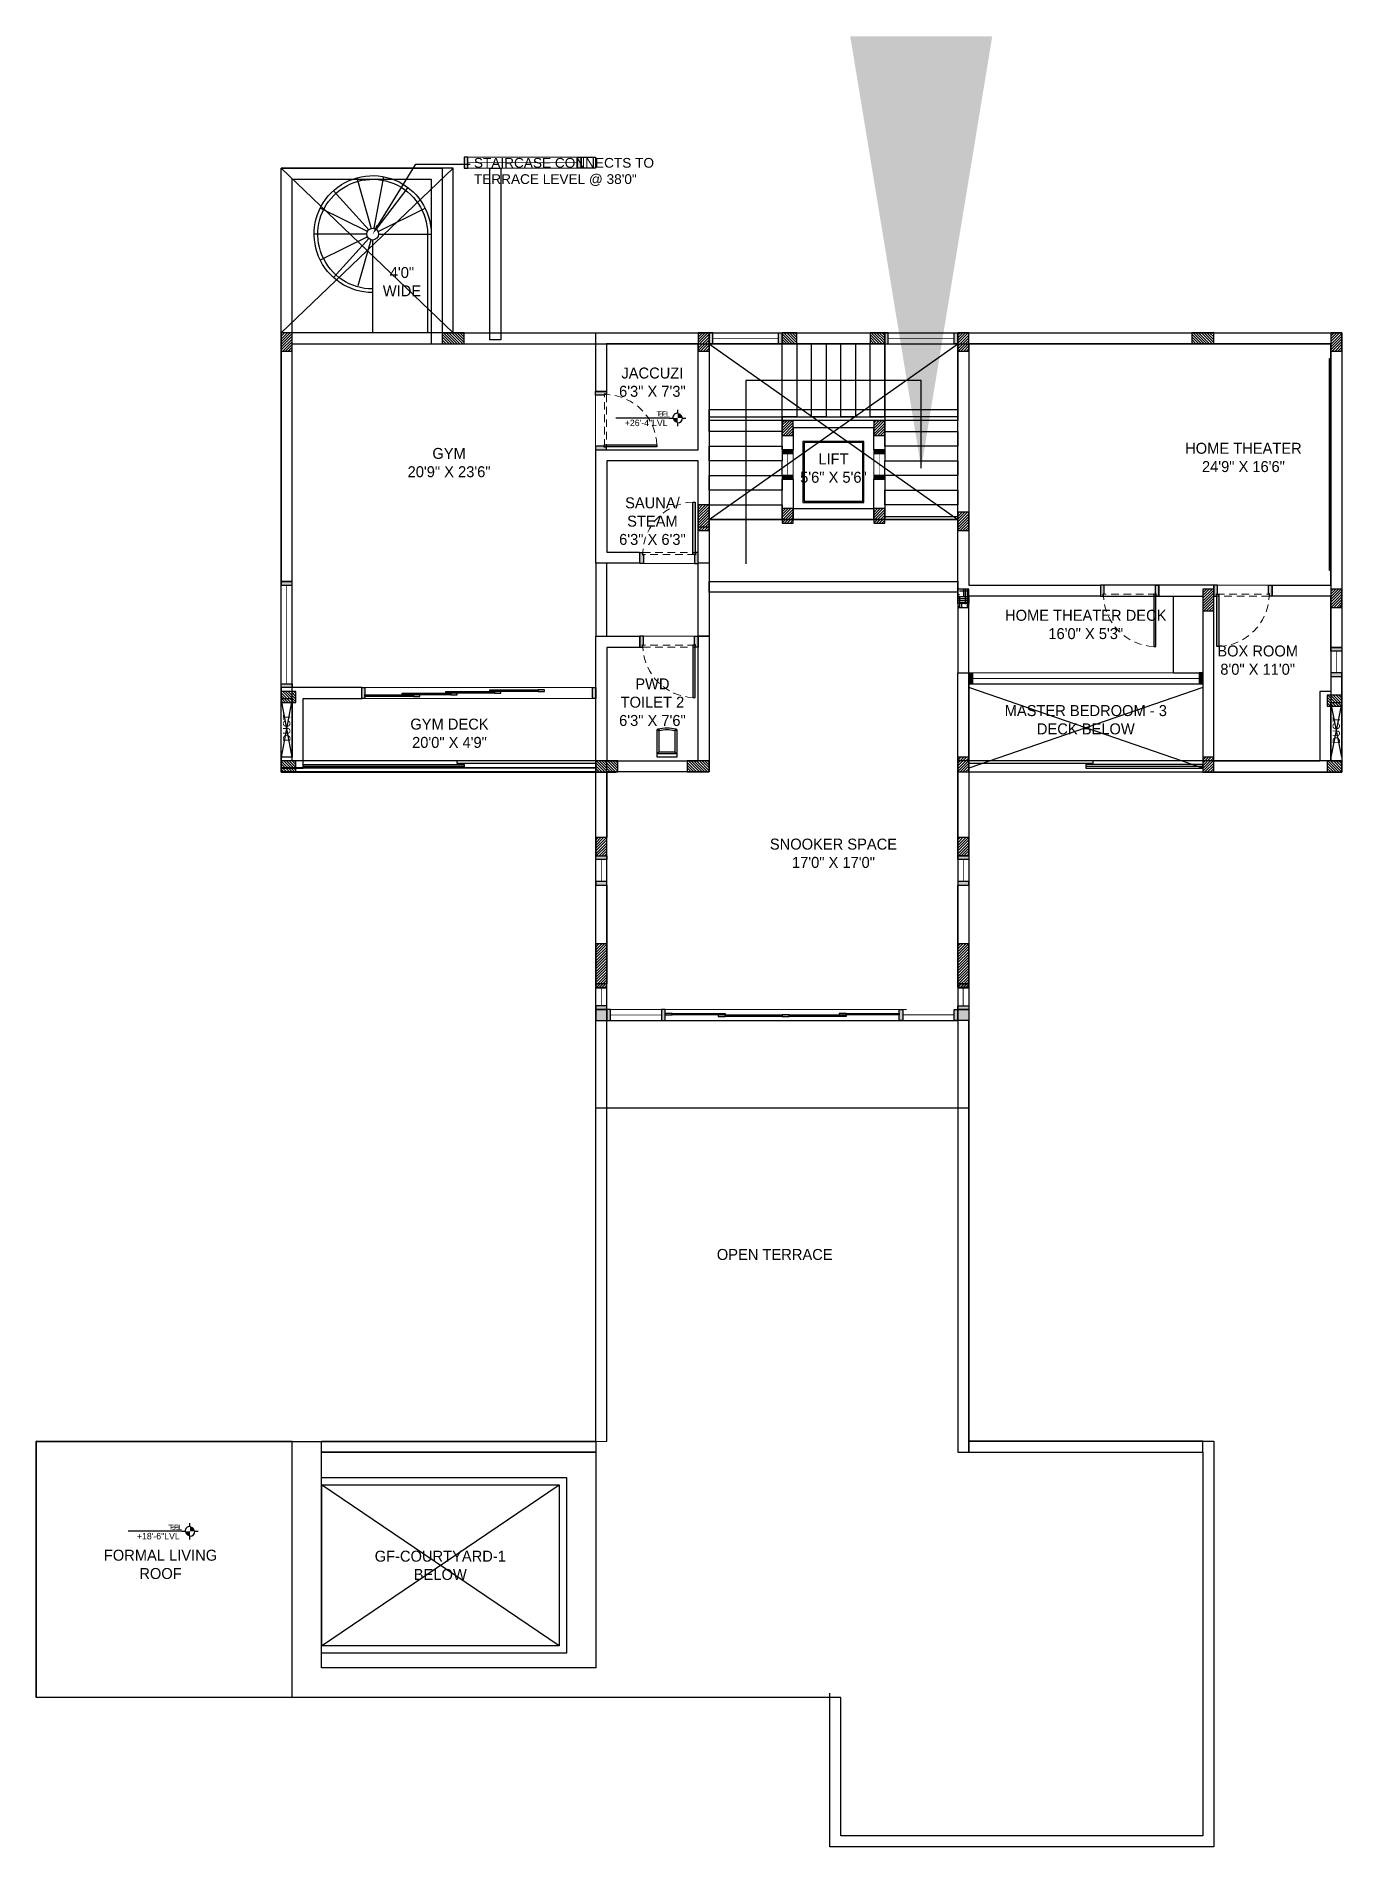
# Model space of a CAD drawing. Header units: metres. Extents: x 1738 to 2075, y -536 to -356.
# Drawn here: x 1966.38 to 1993.59, y -411.87 to -374.15 of the extents above; entities that cross this region are included whole.
import ezdxf
from ezdxf import colors
from ezdxf.entities.mleader import LeaderData, LeaderLine
from ezdxf.math import Vec2, Vec3

# ---------------------------------------------------------------- set-up
doc = ezdxf.new("R2010")
doc.units = ezdxf.units.M
doc.header["$MEASUREMENT"] = 0
doc.linetypes.add('HIDDEN', pattern=[0.375, 0.25, -0.125])
doc.layers.add('BLK_1_FLR_2_UNITFA_1', color=234, linetype='Continuous')
for name, color, linetype, lineweight in [('CN-GLASS', 132, 'Continuous', 13), ('CN-HATCH', 252, 'Continuous', 5), ('CN-OVHD', 8, 'HIDDEN', 9), ('ED-LIGHTEST', 8, 'Continuous', 5), ('ED-LT', 114, 'Continuous', 9), ('ED-MED', 32, 'Continuous', 15), ('ED-MED-LT', 5, 'Continuous', 13)]:
    doc.layers.add(name, color=color, linetype=linetype, lineweight=lineweight)
doc.styles.add('4PT10', font='GOTHIC.TTF', dxfattribs={"height": 5})
doc.styles.add('ARIEL', font='arial.ttf')
doc.styles.add('Century Gothic', font='GOTHIC.TTF')
doc.dimstyles.new('warp', dxfattribs={"dimtxt": 6, "dimasz": 4, "dimexe": 0, "dimexo": 0, "dimgap": 2, "dimtad": 0, "dimtoh": 1, "dimdsep": 46, "dimlunit": 4, "dimtxsty": 'Century Gothic', "dimblk": 'ARCHTICK', "dimcen": 1, "dimclre": 250, "dimclrt": 256, "dimadec": 3, "dimazin": 0, "dimtfac": 1, "dimtmove": 1, "dimatfit": 2, "dimfxl": 0, "dimtolj": 1, "dimarcsym": 0})
pattern_1 = [(135, (-822.550897, 256.16036), (-0.0285123132, -0.0285123132), [])]
pattern_2 = [(135, (-844.191595, 256.16036), (-0.0285123132, -0.0285123132), [])]
pattern_3 = [(45, (-5209.477504, 238.059617), (-0.02851231318, 0.02851231318), [])]

msp = doc.modelspace()

# ---------------------------------------------------------------- texts
at = {"lineweight": 30, "char_height": 0.2286, "attachment_point": 5, "style": 'Century Gothic'}
for s, insert, width in [('4\'0" \\PWIDE', (1974.005, -379.26), 2.1336), ('\\A1;JACCUZI\\P6\'3" X 7\'3"', (1979.223, -381.356), 1.90646), ('\\A1;GYM\\P20\'9" X 23\'6"', (1974.987, -383.031), 6.24779), ('\\A1;LIFT\\P5\'6" X 5\'6"', (1982.996, -383.146), 2.1336), ('\\A1;LIFT\\P5\'6" X 5\'6"', (1982.996, -383.147), 1.6764), ('\\A1;HOME THEATER\\P24\'9" X 16\'6"', (1991.538, -382.924), 4.25068), ('\\A1;SAUNA/\\PSTEAM\\P6\'3" X 6\'3"', (1979.224, -384.251), 1.90552), ('\\A1;HOME THEATER DECK\\P16\'0" X 5\'3"', (1988.253, -386.404), 3.69217), ('\\A1;BOX ROOM\\P8\'0" X 11\'0"', (1991.835, -387.147), 1.82864), ('\\A1;PWD\\PTOILET 2\\P6\'3" X 7\'6"', (1979.224, -388.023), 1.90528), ('\\A1;MASTER BEDROOM - 3\\PDECK BELOW', (1988.254, -388.389), 12.64921), ('\\A1;GYM DECK\\P20\'0" X 4\'9"', (1974.995, -388.671), 6.096), ('\\A1;SNOOKER SPACE\\P17\'0" X 17\'0"', (1982.996, -391.171), 5.1816), ('\\A1;OPEN TERRACE', (1981.772, -399.53), 5.09946), ('\\A1;FORMAL LIVING\\PROOF ', (1968.974, -405.987), 10.8712), ('\\A1;GF-COURTYARD-1\\PBELOW', (1974.804, -406.007), 4.95301)]:
    msp.add_mtext(s, dxfattribs=dict(at, insert=insert, width=width))
at = {"lineweight": 30, "char_height": 0.1524, "attachment_point": 5, "rotation": 90, "style": 'Century Gothic'}
for insert, width in [((1971.604, -388.557), 1.21925), ((1993.473, -388.608), 1.1176)]:
    msp.add_mtext('\\A1;DUCT', dxfattribs=dict(at, insert=insert, width=width))

# ---------------------------------------------------------------- blocks, each defined once
blk = doc.blocks.new("4' W Door")
at = {"layer": 'CN-HATCH'}
h = blk.add_hatch(color=250, dxfattribs=at)
h.dxf.hatch_style = 1
h.paths.add_polyline_path([(377055.6, -3921), (377055.6, -3964), (377053.8, -3964), (377053.8, -3921)])
at = {"layer": 'ED-LIGHTEST', "ltscale": 25}
h = blk.add_hatch(color=256, dxfattribs=at)
h.dxf.hatch_style = 1
h.paths.add_polyline_path([(377053.6, -3920.7), (377054.3, -3920.7), (377054.3, -3913.7), (377051.3, -3913.7), (377051.3, -3922.7), (377053.6, -3922.7)])
h.paths.add_polyline_path([(377097.1, -3920.7), (377096.3, -3920.7), (377096.3, -3913.7), (377099.3, -3913.7), (377099.3, -3922.7), (377097.1, -3922.7)])
for points in [[(377053.6, -3920.7), (377054.3, -3920.7), (377054.3, -3913.7), (377051.3, -3913.7), (377051.3, -3922.7), (377053.6, -3922.7)], [(377097.1, -3920.7), (377096.3, -3920.7), (377096.3, -3913.7), (377099.3, -3913.7), (377099.3, -3922.7), (377097.1, -3922.7)], [(377055.6, -3921), (377055.6, -3964), (377053.8, -3964), (377053.8, -3921)]]:
    blk.add_lwpolyline(points, close=True)
at = {"layer": 'CN-HATCH'}
blk.add_line((377054.3, -3913.7), (377096.3, -3913.7), dxfattribs=at)
at = {"layer": 'CN-OVHD', "ltscale": 25}
blk.add_lwpolyline([(377053.8, -3921), (377096.8, -3921), (377096.8, -3922.7), (377053.8, -3922.7)], close=True, dxfattribs=at)
blk.add_arc((377053.8, -3921), 43, 272.3613, 357.6695, dxfattribs=at)
blk = doc.blocks.new('A$C2385d8bc')
at = {"layer": 'ED-LIGHTEST', "ltscale": 25}
h = blk.add_hatch(color=256, dxfattribs=at)
h.dxf.hatch_style = 1
h.paths.add_polyline_path([(9, 0), (0, 0), (0, 3), (9, 3)])
h.paths.add_polyline_path([(9, 24), (0, 24), (0, 21), (9, 21)])
at = {"color": 0}
for points in [[(9, 24), (0, 24), (0, 21), (9, 21)], [(9, 0), (0, 0), (0, 3), (9, 3)]]:
    blk.add_lwpolyline(points, close=True, dxfattribs=at)
at = {"layer": 'CN-GLASS', "ltscale": 25, "const_width": 0.5}
blk.add_lwpolyline([(4.5, 3), (4.5, 21)], dxfattribs=at)
at = {"layer": 'CN-HATCH'}
for p, q in [((9, 24), (0, 24)), ((0, 21), (0, 3)), ((9, 3), (9, 21))]:
    blk.add_line(p, q, dxfattribs=at)
blk = doc.blocks.new('A$C76219193')
at = {"layer": 'ED-LIGHTEST', "ltscale": 25}
h = blk.add_hatch(color=256, dxfattribs=at)
h.dxf.hatch_style = 1
h.paths.add_polyline_path([(0, 0), (0, 9), (3, 9), (3, 0)])
h.paths.add_polyline_path([(204, 0), (204, 9), (201, 9), (201, 0)])
h.paths.add_polyline_path([(60, 0), (60, 9), (57, 9), (57, 0)])
h.paths.add_polyline_path([(144, 0), (144, 9), (147, 9), (147, 0)])
at = {"color": 0}
for points in [[(0, 0), (0, 9), (3, 9), (3, 0)], [(60, 0), (60, 9), (57, 9), (57, 0)], [(144, 0), (144, 9), (147, 9), (147, 0)], [(204, 0), (204, 9), (201, 9), (201, 0)]]:
    blk.add_lwpolyline(points, close=True, dxfattribs=at)
at = {"layer": 'CN-GLASS', "const_width": 0.5}
for points in [[(3, 4.5), (57, 4.5)], [(201, 4.5), (147, 4.5)]]:
    blk.add_lwpolyline(points, dxfattribs=at)
at = {"layer": 'CN-HATCH'}
for points in [[(3, 0), (3, 9), (57, 9), (57, 0)], [(201, 0), (201, 9), (147, 9), (147, 0)]]:
    blk.add_lwpolyline(points, close=True, dxfattribs=at)
blk = doc.blocks.new('Euro WC')
at = {"color": 0, "ltscale": 10}
for points in [[(372438, 93812.4), (372438, 93834.6), (372422, 93834.6), (372422, 93812.4, 0.350001), (372422.8, 93811.4, 0.112518), (372437.2, 93811.4, 0.350001)], [(372423.5, 93830.5), (372423.5, 93813, 0.355459), (372423.7, 93812.7, 0.102698), (372436.3, 93812.7, 0.355459), (372436.5, 93813), (372436.5, 93830.5, 0.414214), (372436.4, 93830.6), (372423.6, 93830.6, 0.414214)]]:
    blk.add_lwpolyline(points, format="xyb", close=True, dxfattribs=at)
for points in [[(372422, 93831.6), (372438, 93831.6)], [(372423.5, 93830.5), (372422, 93831.6)], [(372423.6, 93830.6), (372422, 93831.6)], [(372436.4, 93830.6), (372438, 93831.6)], [(372436.5, 93830.5), (372438, 93831.6)], [(372422, 93812.4), (372423.5, 93813)], [(372422.8, 93811.4), (372423.7, 93812.7)], [(372437.2, 93811.4), (372436.3, 93812.7)], [(372438, 93812.4), (372436.5, 93813)]]:
    blk.add_lwpolyline(points, dxfattribs=at)
blk = doc.blocks.new('_ArchTick')
at = {"color": 0, "const_width": 0.15}
blk.add_lwpolyline([(-0.5, -0.5), (0.5, 0.5)], dxfattribs=at)
blk = doc.blocks.new('fwwer')
at = {"color": 0}
for p, q in [((98405.2, -55977), (98405.2, -55979.1)), ((98402.1, -55982.3), (98399.9, -55982.3)), ((98405.2, -55985.5), (98405.2, -55987.6)), ((98410.5, -55982.3), (98408.4, -55982.3))]:
    blk.add_line(p, q, dxfattribs=at)
at = {"color": 0, "const_width": 3.18}
for points in [[(98405.2, -55983.9, -0.414214), (98403.6, -55982.3, -0.931675)], [(98406.8, -55982.3, 0.414214), (98405.2, -55980.7, 0.931675)]]:
    blk.add_lwpolyline(points, format="xyb", dxfattribs=at)
at = {"color": 0}
for start, end in [(90, 180), (270, 0)]:
    blk.add_arc((98405.2, -55982.3), 3.18, start, end, dxfattribs=at)
blk = doc.blocks.new('LVL BLOCK')
at = {"color": 0, "linetype": 'ByBlock', "lineweight": -2}
blk.add_lwpolyline([(316023.3, 127806.6), (316089.3, 127806.6)], dxfattribs=at)
at = {"color": 0, "linetype": 'ByBlock', "lineweight": -2, "xscale": 1.884751707582648, "yscale": 1.884751707582648, "zscale": 1.884751707582648}
blk.add_blockref('fwwer', (130543.9, 233319.3), dxfattribs=at)
at = {"color": 0, "linetype": 'ByBlock', "lineweight": -2, "style": '4PT10'}
blk.add_text('FFL', height=6, dxfattribs=at).set_placement((316025.3, 127798.6))
at = {"color": 0, "linetype": 'ByBlock', "lineweight": -2, "style": 'Century Gothic'}
for tag, p, height in [('+01\'-00"LVL', (316025.3, 127808.6), 8), ('FFL', (316025.3, 127798.6), 6)]:
    blk.add_attdef(tag, p, '', height=height, dxfattribs=at)
blk = doc.blocks.new('A$Cbd2a7183')
at = {"layer": 'ED-LIGHTEST', "ltscale": 25}
h = blk.add_hatch(color=256, dxfattribs=at)
h.dxf.hatch_style = 1
h.paths.add_polyline_path([(0, 0), (9, 0), (9, 3), (0, 3)])
h.paths.add_polyline_path([(0, 87), (9, 87), (9, 84), (0, 84)])
at = {"color": 0}
for points in [[(0, 87), (9, 87), (9, 84), (0, 84)], [(0, 0), (9, 0), (9, 3), (0, 3)]]:
    blk.add_lwpolyline(points, close=True, dxfattribs=at)
at = {"layer": 'CN-GLASS', "const_width": 0.5}
blk.add_lwpolyline([(4.5, 3), (4.5, 84)], dxfattribs=at)
at = {"layer": 'CN-HATCH'}
blk.add_lwpolyline([(0, 87), (9, 87), (9, 0), (0, 0)], close=True, dxfattribs=at)
blk = doc.blocks.new('*U43')
at = {"layer": 'ED-LIGHTEST', "ltscale": 25}
h = blk.add_hatch(color=256, dxfattribs=at)
h.dxf.hatch_style = 1
h.paths.add_polyline_path([(96, 0), (96, 9), (93, 9), (93, 0)])
h.paths.add_polyline_path([(0, 0), (0, 9), (3, 9), (3, 0)])
at = {"color": 0}
for points in [[(0, 0), (0, 9), (3, 9), (3, 0)], [(96, 0), (96, 9), (93, 9), (93, 0)]]:
    blk.add_lwpolyline(points, close=True, dxfattribs=at)
at = {"layer": 'CN-GLASS', "ltscale": 25, "const_width": 0.5}
blk.add_lwpolyline([(3, 4.5), (93, 4.5)], dxfattribs=at)
at = {"layer": 'CN-HATCH'}
for p, q in [((93, 9), (3, 9)), ((3, 0), (93, 0)), ((96, 0), (96, 9))]:
    blk.add_line(p, q, dxfattribs=at)

# ---------------------------------------------------------------- hatches: boundary and pattern name
at = {"lineweight": 30}
h = msp.add_hatch(dxfattribs=at)
h.set_pattern_fill('ANSI31', color=256, scale=0.0127, angle=360, style=0)
h.set_pattern_definition([(45, (2699.51461, 2431.36343), (-0.0285123132, 0.0285123132), [])])
h.paths.add_polyline_path([(1971.718, -380.327), (1971.49, -380.327), (1971.49, -380.708), (1971.718, -380.708)])
h = msp.add_hatch(dxfattribs=at)
h.set_pattern_fill('ANSI31', color=256, scale=0.0127, angle=270, style=0)
h.set_pattern_definition([(315, (4879.895416, -1090.702), (0.0285123132, 0.0285123132), [])])
h.paths.add_polyline_path([(1975.3, -380.556), (1975.3, -380.327), (1974.842, -380.327), (1974.842, -380.556)])
h = msp.add_hatch(dxfattribs=at)
h.set_pattern_fill('ANSI31', color=256, scale=0.0127, angle=360, style=0)
h.set_pattern_definition([(45, (2690.82768, 2431.36555), (-0.0285123132, 0.0285123132), [])])
h.paths.add_polyline_path([(1980.405, -380.325), (1980.177, -380.325), (1980.177, -380.706), (1980.405, -380.706)])
h = msp.add_hatch(dxfattribs=at)
h.set_pattern_fill('ANSI31', color=256, scale=0.0127, angle=270, style=0)
h.set_pattern_definition([(315, (4872.961215, -1090.699854), (0.0285123132, 0.0285123132), [])])
h.paths.add_polyline_path([(1982.234, -380.554), (1982.234, -380.325), (1981.929, -380.325), (1981.929, -380.554)])
h = msp.add_hatch(dxfattribs=at)
h.set_pattern_fill('ANSI31', color=256, scale=0.0127, angle=270, style=0)
h.set_pattern_definition([(315, (4871.132415, -1090.591324), (0.0285123132, 0.0285123132), [])])
h.paths.add_polyline_path([(1984.063, -380.554), (1984.063, -380.325), (1983.758, -380.325), (1983.758, -380.554)])
h = msp.add_hatch(dxfattribs=at)
h.set_pattern_fill('ANSI31', color=256, scale=0.0127, angle=360, style=0)
h.set_pattern_definition([(45, (2685.417758, 2431.36555), (-0.0285123132, 0.0285123132), [])])
h.paths.add_polyline_path([(1985.815, -380.325), (1985.586, -380.325), (1985.586, -380.706), (1985.815, -380.706)])
h = msp.add_hatch(dxfattribs=at)
h.set_pattern_fill('ANSI31', color=256, scale=0.0127, angle=90, style=0)
h.set_pattern_definition([(135, (-841.524595, 247.403346), (-0.0285123132, -0.0285123132), [])])
h.paths.add_polyline_path([(1990.463, -380.325), (1990.463, -380.554), (1990.921, -380.554), (1990.921, -380.325)])
h = msp.add_hatch(dxfattribs=at)
h.set_pattern_fill('ANSI31', color=256, scale=0.0127, angle=360, style=0)
h.set_pattern_definition([(45, (2677.64521, 2431.36555), (-0.0285123132, 0.0285123132), [])])
h.paths.add_polyline_path([(1993.588, -380.325), (1993.359, -380.325), (1993.359, -380.706), (1993.588, -380.706)])
h = msp.add_hatch(dxfattribs=at)
h.set_pattern_fill('ANSI31', color=256, scale=0.0127, angle=360, style=0)
h.set_pattern_definition([(45, (2689.07521, 2433.035966), (-0.0285123132, 0.0285123132), [])])
h.paths.add_polyline_path([(1982.158, -382.16), (1981.929, -382.16), (1981.929, -382.465), (1982.158, -382.465)])
h = msp.add_hatch(dxfattribs=at)
h.set_pattern_fill('ANSI31', color=256, scale=0.0127, angle=360, style=0)
h.set_pattern_definition([(45, (2687.17021, 2433.035966), (-0.0285123132, 0.0285123132), [])])
h.paths.add_polyline_path([(1984.063, -382.16), (1983.834, -382.16), (1983.834, -382.465), (1984.063, -382.465)])
h = msp.add_hatch(dxfattribs=at)
h.set_pattern_fill('ANSI31', color=256, scale=0.0127, angle=360, style=0)
h.set_pattern_definition([(45, (2690.82768, 2434.788566), (-0.0285123132, 0.0285123132), [])])
h.paths.add_polyline_path([(1980.405, -383.912), (1980.177, -383.912), (1980.177, -384.446), (1980.405, -384.446)])
h = msp.add_hatch(dxfattribs=at)
h.set_pattern_fill('ANSI31', color=256, scale=0.0127, angle=360, style=0)
h.set_pattern_definition([(45, (2689.07521, 2434.712366), (-0.0285123132, 0.0285123132), [])])
h.paths.add_polyline_path([(1982.158, -383.989), (1981.929, -383.989), (1981.929, -384.293), (1982.158, -384.293)])
h = msp.add_hatch(dxfattribs=at)
h.set_pattern_fill('ANSI31', color=256, scale=0.0127, angle=360, style=0)
h.set_pattern_definition([(45, (2687.17021, 2434.712366), (-0.0285123132, 0.0285123132), [])])
h.paths.add_polyline_path([(1984.063, -383.989), (1983.834, -383.989), (1983.834, -384.293), (1984.063, -384.293)])
h = msp.add_hatch(dxfattribs=at)
h.set_pattern_fill('ANSI31', color=256, scale=0.0127, angle=360, style=0)
h.set_pattern_definition([(45, (2685.417633, 2434.940966), (-0.0285123132, 0.0285123132), [])])
h.paths.add_polyline_path([(1985.815, -384.065), (1985.587, -384.065), (1985.587, -384.446), (1985.815, -384.446)])
h = msp.add_hatch(dxfattribs=at)
h.set_pattern_fill('HOUND', color=256, scale=0.0254, angle=270, style=0)
h.set_pattern_definition([(270, (-4524.52616, 755.790024), (0.0403225, -0.16129), [0.64516, -0.32258]), (0, (-4524.52616, 755.790024), (-0.16129, 0.0403225), [0.64516, -0.32258])])
h.paths.add_polyline_path([(1985.815, -385.665), (1985.587, -385.665), (1985.587, -386.046), (1985.815, -386.046)])
h = msp.add_hatch(dxfattribs=at)
h.set_pattern_fill('ANSI31', color=256, scale=0.0127, angle=360, style=0)
h.set_pattern_definition([(45, (2680.31221, 2436.541166), (-0.0285123132, 0.0285123132), [])])
h.paths.add_polyline_path([(1990.921, -385.665), (1990.692, -385.665), (1990.692, -386.122), (1990.921, -386.122)])
h = msp.add_hatch(dxfattribs=at)
h.set_pattern_fill('ANSI31', color=256, scale=0.0127, angle=360, style=0)
h.set_pattern_definition([(45, (2677.64521, 2436.541166), (-0.0285123132, 0.0285123132), [])])
h.paths.add_polyline_path([(1993.588, -385.665), (1993.359, -385.665), (1993.359, -386.046), (1993.588, -386.046)])
h = msp.add_hatch(dxfattribs=at)
h.set_pattern_fill('ANSI31', color=256, scale=0.0127, angle=90, style=0)
h.set_pattern_definition(pattern_1)
h.paths.add_polyline_path([(1971.795, -388.027), (1971.795, -387.799), (1971.49, -387.799), (1971.49, -388.027)])
h = msp.add_hatch(dxfattribs=at)
h.set_pattern_fill('ANSI31', color=256, scale=0.0127, angle=90, style=0)
h.set_pattern_definition(pattern_2)
h.paths.add_polyline_path([(1993.588, -388.103), (1993.588, -387.875), (1993.283, -387.875), (1993.283, -388.103)])
h = msp.add_hatch(dxfattribs=at)
h.set_pattern_fill('ANSI31', color=256, scale=0.0127, angle=90, style=0)
h.set_pattern_definition(pattern_1)
h.paths.add_polyline_path([(1971.49, -389.246), (1971.49, -389.475), (1971.795, -389.475), (1971.795, -389.246)])
h = msp.add_hatch(dxfattribs=at)
h.set_pattern_fill('ANSI31', color=256, scale=0.0127, angle=270, style=0)
h.set_pattern_definition([(315, (4876.695026, -1081.94284), (0.0285123132, 0.0285123132), [])])
h.paths.add_polyline_path([(1978.5, -389.475), (1978.5, -389.246), (1978.043, -389.246), (1978.043, -389.475)])
h = msp.add_hatch(dxfattribs=at)
h.set_pattern_fill('ANSI31', color=256, scale=0.0127, angle=270, style=0)
h.set_pattern_definition([(315, (4874.790015, -1081.94284), (0.0285123132, 0.0285123132), [])])
h.paths.add_polyline_path([(1980.405, -389.475), (1980.405, -389.246), (1979.948, -389.246), (1979.948, -389.475)])
h = msp.add_hatch(dxfattribs=at)
h.set_pattern_fill('ANSI31', color=256, scale=0.0127, angle=360, style=0)
h.set_pattern_definition([(45, (2685.41762, 2439.893966), (-0.0285123132, 0.0285123132), [])])
h.paths.add_polyline_path([(1985.815, -389.17), (1985.587, -389.17), (1985.587, -389.475), (1985.815, -389.475)])
h = msp.add_hatch(dxfattribs=at)
h.set_pattern_fill('ANSI31', color=256, scale=0.0127, angle=360, style=0)
h.set_pattern_definition([(45, (2680.31221, 2439.893966), (-0.0285123132, 0.0285123132), [])])
h.paths.add_polyline_path([(1990.921, -389.17), (1990.692, -389.17), (1990.692, -389.475), (1990.921, -389.475)])
h = msp.add_hatch(dxfattribs=at)
h.set_pattern_fill('ANSI31', color=256, scale=0.0127, angle=90, style=0)
h.set_pattern_definition(pattern_2)
h.paths.add_polyline_path([(1993.283, -389.246), (1993.283, -389.475), (1993.588, -389.475), (1993.588, -389.246)])
h = msp.add_hatch(dxfattribs=at)
h.set_pattern_fill('ANSI31', color=256, scale=0.0127, angle=360, style=0)
h.set_pattern_definition([(45, (2763.60784, 2442.59699), (-0.0285123132, 0.0285123132), [])])
h.paths.add_polyline_path([(1978.272, -390.843), (1978.043, -390.843), (1978.043, -391.224), (1978.272, -391.224)])
h = msp.add_hatch(dxfattribs=at)
h.set_pattern_fill('ANSI31', color=256, scale=0.0127, angle=360, style=0)
h.set_pattern_definition([(45, (2771.151636, 2442.59699), (-0.0285123132, 0.0285123132), [])])
h.paths.add_polyline_path([(1985.815, -390.843), (1985.587, -390.843), (1985.587, -391.224), (1985.815, -391.224)])
h = msp.add_hatch(dxfattribs=at)
h.set_pattern_fill('ANSI31', color=256, scale=0.0127, angle=360, style=0)
h.set_pattern_definition(pattern_3)
h.paths.add_polyline_path([(1978.271, -393.056), (1978.043, -393.056), (1978.043, -393.971), (1978.271, -393.971)])
h = msp.add_hatch(dxfattribs=at)
h.set_pattern_fill('ANSI31', color=256, scale=0.0127, angle=360, style=0)
h.set_pattern_definition(pattern_3)
h.paths.add_polyline_path([(1985.815, -393.056), (1985.587, -393.056), (1985.587, -393.971), (1985.815, -393.971)])
at = {"layer": 'CN-HATCH', "ltscale": 25}
h = msp.add_hatch(color=256, dxfattribs=at)
h.dxf.hatch_style = 1
h.paths.add_polyline_path([(1973.166, -387.947), (1973.166, -387.719), (1973.233, -387.719), (1973.233, -387.947)])
h.paths.add_polyline_path([(1977.976, -387.947), (1977.976, -387.719), (1978.043, -387.719), (1978.043, -387.947)])
at = {"layer": 'ED-LIGHTEST', "linetype": 'ByBlock', "lineweight": -2, "ltscale": 25}
h = msp.add_hatch(color=256, dxfattribs=at)
h.dxf.hatch_style = 1
h.paths.add_polyline_path([(1982.158, -382.766), (1981.929, -382.766), (1981.929, -382.842), (1982.158, -382.842)])
h = msp.add_hatch(color=256, dxfattribs=at)
h.dxf.hatch_style = 1
h.paths.add_polyline_path([(1984.063, -382.766), (1983.834, -382.766), (1983.834, -382.842), (1984.063, -382.842)])
h = msp.add_hatch(color=256, dxfattribs=at)
h.dxf.hatch_style = 1
h.paths.add_polyline_path([(1982.158, -383.299), (1981.929, -383.299), (1981.929, -383.375), (1982.158, -383.375)])
h = msp.add_hatch(color=256, dxfattribs=at)
h.dxf.hatch_style = 1
h.paths.add_polyline_path([(1984.063, -383.299), (1983.834, -383.299), (1983.834, -383.375), (1984.063, -383.375)])
at = {"layer": 'ED-LIGHTEST', "ltscale": 25}
h = msp.add_hatch(color=256, dxfattribs=at)
h.dxf.hatch_style = 1
h.paths.add_polyline_path([(1985.815, -387.642), (1985.815, -387.413), (1985.891, -387.413), (1985.891, -387.642)])
h = msp.add_hatch(color=256, dxfattribs=at)
h.dxf.hatch_style = 1
h.paths.add_polyline_path([(1990.692, -387.642), (1990.692, -387.413), (1990.616, -387.413), (1990.616, -387.642)])
h = msp.add_hatch(color=256, dxfattribs=at)
h.dxf.hatch_style = 1
h.paths.add_polyline_path([(1975.833, -387.766), (1975.968, -387.766), (1975.968, -387.799), (1975.833, -387.799)])
h.paths.add_polyline_path([(1976.978, -387.766), (1976.843, -387.766), (1976.843, -387.799), (1976.978, -387.799)])
h = msp.add_hatch(color=256, dxfattribs=at)
h.dxf.hatch_style = 1
h.paths.add_polyline_path([(1973.233, -387.866), (1973.368, -387.866), (1973.368, -387.9), (1973.233, -387.9)])
h.paths.add_polyline_path([(1974.378, -387.866), (1974.244, -387.866), (1974.244, -387.9), (1974.378, -387.9)])
h = msp.add_hatch(color=256, dxfattribs=at)
h.dxf.hatch_style = 1
h.paths.add_polyline_path([(1974.01, -387.833), (1974.145, -387.833), (1974.145, -387.866), (1974.01, -387.866)])
h.paths.add_polyline_path([(1975.155, -387.833), (1975.021, -387.833), (1975.021, -387.866), (1975.155, -387.866)])
h = msp.add_hatch(color=256, dxfattribs=at)
h.dxf.hatch_style = 1
h.paths.add_polyline_path([(1974.922, -387.799), (1975.056, -387.799), (1975.056, -387.833), (1974.922, -387.833)])
h.paths.add_polyline_path([(1976.066, -387.799), (1975.932, -387.799), (1975.932, -387.833), (1976.066, -387.833)])
h = msp.add_hatch(color=256, dxfattribs=at)
h.dxf.hatch_style = 1
h.paths.add_polyline_path([(1978.271, -394.424), (1978.043, -394.424), (1978.043, -394.653), (1978.271, -394.653)])
h.paths.add_polyline_path([(1985.587, -394.424), (1985.815, -394.424), (1985.815, -394.653), (1985.587, -394.653)])
h.paths.add_polyline_path([(1978.043, -394.424), (1978.271, -394.424), (1978.271, -394.348), (1978.043, -394.348)])
h.paths.add_polyline_path([(1978.271, -394.424), (1978.271, -394.653), (1978.348, -394.653), (1978.348, -394.424)])
h.paths.add_polyline_path([(1979.414, -394.424), (1979.414, -394.653), (1979.491, -394.653), (1979.491, -394.424)])
h.paths.add_polyline_path([(1984.444, -394.424), (1984.444, -394.653), (1984.367, -394.653), (1984.367, -394.424)])
h.paths.add_polyline_path([(1985.587, -394.424), (1985.587, -394.653), (1985.51, -394.653), (1985.51, -394.424)])
h.paths.add_polyline_path([(1985.815, -394.424), (1985.587, -394.424), (1985.587, -394.348), (1985.815, -394.348)])
h.paths.add_polyline_path([(1985.587, -393.891), (1985.815, -393.891), (1985.815, -393.967), (1985.587, -393.967)])
h.paths.add_polyline_path([(1978.271, -393.891), (1978.043, -393.891), (1978.043, -393.967), (1978.271, -393.967)])
h.paths.add_polyline_path([(1979.491, -394.538), (1979.638, -394.538), (1979.638, -394.505), (1979.491, -394.505)])
h.paths.add_polyline_path([(1981.929, -394.572), (1981.782, -394.572), (1981.782, -394.538), (1981.929, -394.538)])
h.paths.add_polyline_path([(1981.929, -394.572), (1982.076, -394.572), (1982.076, -394.538), (1981.929, -394.538)])
h.paths.add_polyline_path([(1983.263, -394.572), (1983.115, -394.572), (1983.115, -394.538), (1983.263, -394.538)])
h.paths.add_polyline_path([(1983.115, -394.538), (1983.263, -394.538), (1983.263, -394.505), (1983.115, -394.505)])
h.paths.add_polyline_path([(1984.367, -394.538), (1984.22, -394.538), (1984.22, -394.505), (1984.367, -394.505)])
h.paths.add_polyline_path([(1980.596, -394.572), (1980.743, -394.572), (1980.743, -394.538), (1980.596, -394.538)])
h.paths.add_polyline_path([(1980.743, -394.538), (1980.596, -394.538), (1980.596, -394.505), (1980.743, -394.505)])

# ---------------------------------------------------------------- linework, layer by layer
at = {"lineweight": 30}
for p, q in [((1985.587, -385.966), (1985.587, -380.327)), ((1985.587, -380.327), (1993.588, -380.327)), ((1993.359, -380.556), (1985.815, -380.556)), ((1985.815, -380.556), (1985.815, -385.585)), ((1993.359, -385.585), (1993.359, -380.556)), ((1993.588, -380.327), (1993.588, -386.88)), ((1985.815, -385.585), (1988.558, -385.585)), ((1988.558, -385.814), (1985.815, -385.813)), ((1985.815, -385.813), (1985.815, -385.966)), ((1988.558, -385.585), (1988.558, -385.814)), ((1992.14, -385.814), (1992.14, -385.585)), ((1992.14, -385.585), (1993.359, -385.585)), ((1993.359, -385.814), (1992.14, -385.814)), ((1993.359, -386.88), (1993.359, -385.814)), ((1985.815, -385.966), (1985.587, -385.966)), ((1993.588, -386.88), (1993.359, -386.88)), ((1971.718, -389.166), (1971.49, -387.947)), ((1971.718, -387.947), (1971.49, -389.166)), ((1993.588, -388.023), (1993.359, -389.166)), ((1993.588, -389.166), (1993.359, -388.023)), ((1993.588, -389.166), (1993.588, -388.023)), ((1971.49, -389.477), (1978.46, -389.477)), ((1971.947, -389.393), (1978.043, -389.392))]:
    msp.add_line(p, q, dxfattribs=at)
at = {"color": 0}
for p, q in [((1990.692, -387.413), (1990.616, -387.413)), ((1990.616, -387.413), (1990.616, -387.642)), ((1990.692, -387.642), (1990.692, -387.413)), ((1990.616, -387.642), (1990.692, -387.642))]:
    msp.add_line(p, q, dxfattribs=at)
at = {"lineweight": 30}
for points in [[(1978.041, -376.893), (1977.738, -376.893), (1977.738, -376.665), (1978.041, -376.665)], [(1983.15, -408.756), (1966.384, -408.757), (1966.384, -403.422), (1978.273, -403.421), (1978.273, -389.245), (1971.72, -389.245), (1971.72, -377.126), (1974.612, -377.126), (1974.613, -380.555), (1993.358, -380.555), (1993.358, -389.247), (1985.585, -389.247), (1985.585, -403.65), (1990.691, -403.65), (1990.691, -411.64), (1983.15, -411.64)], [(1976.062, -380.475), (1975.833, -380.475), (1975.833, -376.893), (1976.062, -376.893)], [(1971.49, -385.509), (1971.718, -385.509), (1971.718, -380.556), (1975.3, -380.556), (1975.3, -380.327), (1971.49, -380.327)], [(1971.718, -380.327), (1971.49, -380.327), (1971.49, -380.708), (1971.718, -380.708)], [(1975.3, -380.556), (1975.3, -380.327), (1974.842, -380.327), (1974.842, -380.556)], [(1980.405, -380.327), (1980.405, -385.128), (1980.176, -385.128), (1980.176, -382.994), (1978.271, -382.994), (1978.271, -384.899), (1978.957, -384.899), (1978.957, -385.128), (1978.042, -385.128), (1978.042, -382.766), (1980.176, -382.766), (1980.176, -380.556), (1978.27, -380.556), (1978.27, -381.546), (1978.042, -381.546), (1978.042, -380.327)], [(1980.405, -380.325), (1980.177, -380.325), (1980.177, -380.706), (1980.405, -380.706)], [(1982.234, -380.554), (1982.234, -380.325), (1981.929, -380.325), (1981.929, -380.554)], [(1984.063, -380.556), (1981.929, -380.556), (1981.929, -380.327), (1984.063, -380.327)], [(1984.063, -380.554), (1984.063, -380.325), (1983.758, -380.325), (1983.758, -380.554)], [(1985.815, -380.325), (1985.586, -380.325), (1985.586, -380.706), (1985.815, -380.706)], [(1990.463, -380.325), (1990.463, -380.554), (1990.921, -380.554), (1990.921, -380.325)], [(1993.588, -380.325), (1993.359, -380.325), (1993.359, -380.706), (1993.588, -380.706)], [(1993.334, -380.861), (1993.359, -380.861), (1993.359, -385.28), (1993.334, -385.28)], [(1985.587, -382.151), (1980.405, -382.151), (1980.405, -381.922), (1985.587, -381.922)], [(1983.834, -382.766), (1983.834, -382.308), (1982.158, -382.308), (1982.158, -382.766), (1981.929, -382.766), (1981.929, -382.08), (1984.063, -382.08), (1984.063, -382.766)], [(1982.158, -382.16), (1981.929, -382.16), (1981.929, -382.465), (1982.158, -382.465)], [(1984.063, -382.16), (1983.834, -382.16), (1983.834, -382.465), (1984.063, -382.465)], [(1983.631, -382.588), (1982.361, -382.588), (1982.361, -383.858), (1983.631, -383.858)], [(1983.605, -382.613), (1982.386, -382.613), (1982.386, -383.832), (1983.605, -383.832)], [(1981.929, -384.213), (1981.929, -383.375), (1982.158, -383.375), (1982.158, -384.213)], [(1983.834, -384.213), (1983.834, -383.375), (1984.063, -383.375), (1984.063, -384.213)], [(1980.405, -383.912), (1980.177, -383.912), (1980.177, -384.446), (1980.405, -384.446)], [(1982.158, -383.989), (1981.929, -383.989), (1981.929, -384.293), (1982.158, -384.293)], [(1982.158, -383.985), (1983.834, -383.985), (1983.834, -384.213), (1982.158, -384.213)], [(1984.063, -383.989), (1983.834, -383.989), (1983.834, -384.293), (1984.063, -384.293)], [(1980.176, -384.366), (1980.405, -384.366), (1980.405, -386.649), (1980.176, -386.649)], [(1985.815, -384.065), (1985.587, -384.065), (1985.587, -384.446), (1985.815, -384.446)], [(1978.271, -385.128), (1978.042, -385.128), (1978.042, -386.649), (1978.271, -386.649)], [(1985.587, -385.732), (1980.405, -385.732), (1980.405, -385.504), (1985.587, -385.504)], [(1985.815, -385.665), (1985.587, -385.665), (1985.587, -386.046), (1985.815, -386.046)], [(1989.778, -385.585), (1988.558, -385.585), (1988.558, -385.814), (1989.778, -385.814)], [(1990.692, -385.816), (1990.692, -389.477), (1993.588, -389.477), (1993.588, -389.249), (1993.359, -389.249), (1993.359, -388.025), (1993.588, -388.025), (1993.588, -387.492), (1993.359, -387.492), (1993.359, -387.797), (1993.13, -387.797), (1993.13, -389.249), (1990.921, -389.249), (1990.921, -385.587), (1989.778, -385.587), (1989.778, -385.816)], [(1990.692, -387.414), (1990.082, -387.414), (1990.082, -385.813), (1990.692, -385.813)], [(1990.921, -385.665), (1990.692, -385.665), (1990.692, -386.122), (1990.921, -386.122)], [(1993.588, -385.665), (1993.359, -385.665), (1993.359, -386.046), (1993.588, -386.046)], [(1985.586, -387.413), (1985.815, -387.413), (1985.815, -385.966), (1985.586, -385.966)], [(1980.405, -389.475), (1978.271, -389.475), (1978.271, -390.843), (1978.043, -390.843), (1978.042, -386.649), (1978.957, -386.649), (1978.957, -386.88), (1978.271, -386.88), (1978.271, -389.246), (1980.176, -389.246), (1980.176, -386.649), (1980.405, -386.649)], [(1985.586, -387.413), (1985.815, -387.413), (1985.815, -391.224), (1985.587, -391.224)], [(1971.718, -389.166), (1971.49, -389.166), (1971.49, -389.395), (1971.947, -389.395), (1971.947, -387.947), (1973.166, -387.947), (1973.166, -387.719), (1971.49, -387.719), (1971.49, -387.947), (1971.718, -387.947)], [(1990.692, -389.477), (1985.815, -389.477), (1985.815, -387.642), (1990.692, -387.642)], [(1971.795, -388.027), (1971.795, -387.799), (1971.49, -387.799), (1971.49, -388.027)], [(1971.49, -387.947), (1971.718, -387.947), (1971.718, -389.166), (1971.49, -389.166)], [(1993.588, -388.103), (1993.588, -387.875), (1993.283, -387.875), (1993.283, -388.103)], [(1971.49, -389.246), (1971.49, -389.475), (1971.795, -389.475), (1971.795, -389.246)], [(1978.043, -389.243), (1975.147, -389.243), (1975.147, -389.293), (1978.043, -389.293)], [(1978.5, -389.475), (1978.5, -389.246), (1978.043, -389.246), (1978.043, -389.475)], [(1980.405, -389.475), (1980.405, -389.246), (1979.948, -389.246), (1979.948, -389.475)], [(1985.815, -389.17), (1985.587, -389.17), (1985.587, -389.475), (1985.815, -389.475)], [(1988.406, -389.244), (1985.815, -389.244), (1985.815, -389.295), (1988.406, -389.295)], [(1990.921, -389.17), (1990.692, -389.17), (1990.692, -389.475), (1990.921, -389.475)], [(1993.283, -389.246), (1993.283, -389.475), (1993.588, -389.475), (1993.588, -389.246)], [(1975.3, -389.393), (1971.947, -389.393), (1971.947, -389.319), (1975.3, -389.319)], [(1988.254, -389.395), (1990.692, -389.395), (1990.692, -389.319), (1988.254, -389.319)], [(1978.272, -390.843), (1978.043, -390.843), (1978.043, -391.224), (1978.272, -391.224)], [(1985.815, -390.843), (1985.587, -390.843), (1985.587, -391.224), (1985.815, -391.224)], [(1978.043, -391.833), (1978.271, -391.833), (1978.271, -393.891), (1978.043, -393.891)], [(1985.587, -391.833), (1985.815, -391.833), (1985.815, -393.891), (1985.587, -393.891)], [(1978.271, -393.056), (1978.043, -393.056), (1978.043, -393.971), (1978.271, -393.971)], [(1985.815, -393.056), (1985.587, -393.056), (1985.587, -393.971), (1985.815, -393.971)], [(1985.587, -396.482), (1978.271, -396.482), (1978.271, -394.653), (1985.587, -394.653)], [(1985.815, -394.653), (1985.587, -394.653), (1985.587, -403.648), (1985.815, -403.648)], [(1971.717, -403.422), (1966.384, -403.419), (1966.384, -408.754), (1971.717, -408.757)], [(1978.043, -403.648), (1972.328, -403.648), (1972.328, -403.42), (1978.043, -403.42)], [(1990.692, -403.42), (1985.815, -403.42), (1985.815, -403.65), (1990.692, -403.65)], [(1978.043, -408.14), (1972.328, -408.14), (1972.328, -403.648), (1978.043, -403.648)], [(1977.433, -407.835), (1972.328, -407.835), (1972.328, -404.178), (1977.433, -404.178)], [(1977.281, -407.683), (1972.328, -407.683), (1972.328, -404.33), (1977.281, -404.33)]]:
    msp.add_lwpolyline(points, close=True, dxfattribs=at)
for points in [[(1982.92, -408.757), (1966.384, -408.757), (1966.384, -403.422), (1978.043, -403.422), (1978.043, -389.477), (1971.49, -389.477), (1971.49, -376.896), (1974.842, -376.896), (1974.843, -380.325), (1993.588, -380.325), (1993.588, -389.477), (1985.815, -389.477), (1985.815, -403.42), (1990.921, -403.42), (1990.921, -411.87), (1982.92, -411.87), (1982.92, -408.671)], [(1985.815, -396.479), (1978.043, -396.479), (1978.043, -389.392), (1971.49, -389.393), (1971.49, -376.896), (1974.842, -376.896), (1974.842, -380.325), (1993.588, -380.325), (1993.588, -389.477), (1985.815, -389.477), (1985.815, -396.479)], [(1971.49, -380.327), (1971.49, -376.898)], [(1971.49, -380.327), (1975.071, -376.898)], [(1975.071, -380.327), (1971.49, -376.898)], [(1975.071, -376.898), (1971.49, -376.898)], [(1973.064, -377.096), (1973.362, -378.151)], [(1973.621, -377.072), (1973.418, -378.148)], [(1975.071, -380.327), (1975.071, -376.898)], [(1972.576, -377.367), (1973.312, -378.178)], [(1973.47, -378.171), (1974.131, -377.297)], [(1973.285, -378.215), (1972.303, -377.727)], [(1973.506, -378.215), (1974.487, -377.727)], [(1973.272, -378.27), (1972.176, -378.27)], [(1973.285, -378.325), (1972.303, -378.813)], [(1972.576, -379.173), (1973.312, -378.361)], [(1973.519, -378.27), (1974.614, -378.27)], [(1973.093, -379.339), (1973.362, -378.389)], [(1973.395, -379.489), (1973.395, -378.393)], [(1980.405, -380.556), (1985.587, -384.213), (1980.405, -384.213), (1985.587, -380.556)], [(1980.405, -384.213), (1985.587, -384.213)], [(1985.587, -384.162), (1984.063, -384.162)], [(1990.692, -387.718), (1985.815, -389.395)], [(1990.692, -389.395), (1985.815, -387.718)], [(1971.947, -389.357), (1975.3, -389.357)], [(1988.254, -389.357), (1990.692, -389.357)], [(1990.692, -403.42), (1985.815, -403.42)], [(1978.043, -403.98), (1978.043, -404.437)], [(1972.328, -407.683), (1977.281, -404.33), (1977.281, -407.683), (1972.328, -404.33), (1972.328, -407.683)]]:
    msp.add_lwpolyline(points, dxfattribs=at)
msp.add_lwpolyline([(1974.614, -378.27), (1974.614, -380.327), (1973.395, -380.327), (1973.395, -379.489, -2.414214)], format="xyb", close=True, dxfattribs=at)
msp.add_lwpolyline([(1973.395, -379.413, -2.414214), (1974.538, -378.27), (1974.538, -380.327)], format="xyb", dxfattribs=at)
at = {"color": 0, "linetype": 'ByBlock', "lineweight": -2, "ltscale": 25}
for points in [[(1982.158, -382.766), (1981.929, -382.766), (1981.929, -382.842), (1982.158, -382.842)], [(1984.063, -382.766), (1983.834, -382.766), (1983.834, -382.842), (1984.063, -382.842)], [(1982.158, -383.299), (1981.929, -383.299), (1981.929, -383.375), (1982.158, -383.375)], [(1984.063, -383.299), (1983.834, -383.299), (1983.834, -383.375), (1984.063, -383.375)]]:
    msp.add_lwpolyline(points, close=True, dxfattribs=at)
at = {"color": 0}
msp.add_lwpolyline([(1985.815, -387.642), (1985.815, -387.413), (1985.891, -387.413), (1985.891, -387.642)], close=True, dxfattribs=at)
at = {"color": 0, "linetype": 'ByBlock', "lineweight": -2}
for points in [[(1973.166, -387.947), (1973.166, -387.719), (1973.233, -387.719), (1973.233, -387.947)], [(1975.833, -387.766), (1975.968, -387.766), (1975.968, -387.799), (1975.833, -387.799)], [(1976.978, -387.766), (1976.843, -387.766), (1976.843, -387.799), (1976.978, -387.799)], [(1977.976, -387.947), (1977.976, -387.719), (1978.043, -387.719), (1978.043, -387.947)], [(1973.233, -387.866), (1973.368, -387.866), (1973.368, -387.9), (1973.233, -387.9)], [(1974.01, -387.833), (1974.145, -387.833), (1974.145, -387.866), (1974.01, -387.866)], [(1974.378, -387.866), (1974.244, -387.866), (1974.244, -387.9), (1974.378, -387.9)], [(1974.922, -387.799), (1975.056, -387.799), (1975.056, -387.833), (1974.922, -387.833)], [(1975.155, -387.833), (1975.021, -387.833), (1975.021, -387.866), (1975.155, -387.866)], [(1976.066, -387.799), (1975.932, -387.799), (1975.932, -387.833), (1976.066, -387.833)], [(1978.271, -393.891), (1978.043, -393.891), (1978.043, -393.967), (1978.271, -393.967)], [(1985.587, -393.891), (1985.815, -393.891), (1985.815, -393.967), (1985.587, -393.967)], [(1978.043, -394.424), (1978.271, -394.424), (1978.271, -394.348), (1978.043, -394.348)], [(1978.271, -394.424), (1978.043, -394.424), (1978.043, -394.653), (1978.271, -394.653)], [(1978.271, -394.424), (1978.271, -394.653), (1978.348, -394.653), (1978.348, -394.424)], [(1979.414, -394.424), (1979.414, -394.653), (1979.491, -394.653), (1979.491, -394.424)], [(1979.491, -394.538), (1979.638, -394.538), (1979.638, -394.505), (1979.491, -394.505)], [(1980.743, -394.538), (1980.596, -394.538), (1980.596, -394.505), (1980.743, -394.505)], [(1980.596, -394.572), (1980.743, -394.572), (1980.743, -394.538), (1980.596, -394.538)], [(1981.929, -394.572), (1981.782, -394.572), (1981.782, -394.538), (1981.929, -394.538)], [(1981.929, -394.572), (1982.076, -394.572), (1982.076, -394.538), (1981.929, -394.538)], [(1983.115, -394.538), (1983.263, -394.538), (1983.263, -394.505), (1983.115, -394.505)], [(1983.263, -394.572), (1983.115, -394.572), (1983.115, -394.538), (1983.263, -394.538)], [(1984.367, -394.538), (1984.22, -394.538), (1984.22, -394.505), (1984.367, -394.505)], [(1984.444, -394.424), (1984.444, -394.653), (1984.367, -394.653), (1984.367, -394.424)], [(1985.587, -394.424), (1985.587, -394.653), (1985.51, -394.653), (1985.51, -394.424)], [(1985.815, -394.424), (1985.587, -394.424), (1985.587, -394.348), (1985.815, -394.348)], [(1985.587, -394.424), (1985.815, -394.424), (1985.815, -394.653), (1985.587, -394.653)]]:
    msp.add_lwpolyline(points, close=True, dxfattribs=at)
at = {"lineweight": 30}
msp.add_circle((1973.395, -378.27), 0.123, dxfattribs=at)
at = {"layer": 'BLK_1_FLR_2_UNITFA_1', "lineweight": 30}
msp.add_lwpolyline([(1985.815, -396.479), (1978.043, -396.479), (1978.043, -389.475), (1971.49, -389.475), (1971.49, -376.896), (1974.842, -376.896), (1974.843, -380.325), (1993.588, -380.325), (1993.588, -389.477), (1985.815, -389.477), (1985.815, -396.479)], dxfattribs=at)
at = {"layer": 'CN-GLASS'}
for p, q in [((1976.843, -387.766), (1975.968, -387.766)), ((1975.968, -387.782), (1976.843, -387.782)), ((1990.616, -387.528), (1985.891, -387.528)), ((1985.891, -387.528), (1988.196, -387.528)), ((1974.244, -387.866), (1973.368, -387.866)), ((1973.368, -387.883), (1974.244, -387.883)), ((1973.368, -387.9), (1974.244, -387.9)), ((1975.021, -387.833), (1974.145, -387.833)), ((1974.145, -387.85), (1975.021, -387.85)), ((1974.145, -387.866), (1975.021, -387.866)), ((1975.932, -387.799), (1975.056, -387.799)), ((1975.056, -387.816), (1975.932, -387.816)), ((1975.056, -387.833), (1975.932, -387.833)), ((1975.968, -387.799), (1976.843, -387.799)), ((1979.638, -394.505), (1980.596, -394.505)), ((1979.638, -394.522), (1980.596, -394.522)), ((1980.596, -394.538), (1979.638, -394.538)), ((1980.743, -394.538), (1981.782, -394.538)), ((1980.743, -394.555), (1981.782, -394.555)), ((1981.782, -394.572), (1980.743, -394.572)), ((1983.115, -394.538), (1982.076, -394.538)), ((1983.115, -394.555), (1982.076, -394.555)), ((1982.076, -394.572), (1983.115, -394.572)), ((1984.22, -394.505), (1983.263, -394.505)), ((1984.22, -394.522), (1983.263, -394.522)), ((1983.263, -394.538), (1984.22, -394.538))]:
    msp.add_line(p, q, dxfattribs=at)
at = {"layer": 'CN-GLASS', "ltscale": 25}
for p, q in [((1985.701, -394.348), (1985.701, -393.967)), ((1984.444, -394.538), (1985.51, -394.538))]:
    msp.add_line(p, q, dxfattribs=at)
at = {"layer": 'CN-GLASS', "const_width": 0.0127}
for points in [[(1982.043, -383.299), (1982.043, -382.842)], [(1983.948, -383.299), (1983.948, -382.842)]]:
    msp.add_lwpolyline(points, dxfattribs=at)
at = {"layer": 'CN-GLASS', "ltscale": 25, "const_width": 0.0127}
for points in [[(1978.157, -394.348), (1978.157, -393.967)], [(1979.414, -394.538), (1978.348, -394.538)]]:
    msp.add_lwpolyline(points, dxfattribs=at)
at = {"layer": 'CN-HATCH'}
for p, q in [((1990.692, -387.413), (1985.815, -387.413)), ((1985.815, -387.413), (1985.815, -387.642)), ((1990.692, -387.642), (1990.692, -387.413)), ((1985.815, -387.642), (1990.692, -387.642))]:
    msp.add_line(p, q, dxfattribs=at)
for points in [[(1981.929, -383.299), (1981.929, -382.842), (1982.158, -382.842), (1982.158, -383.299)], [(1983.834, -383.299), (1983.834, -382.842), (1984.063, -382.842), (1984.063, -383.299)]]:
    msp.add_lwpolyline(points, close=True, dxfattribs=at)
at = {"layer": 'CN-OVHD', "lineweight": -2, "ltscale": 25}
for p, q in [((1980.405, -382.08), (1981.929, -382.08)), ((1980.405, -382.384), (1980.405, -382.08)), ((1981.929, -382.08), (1981.929, -382.384)), ((1981.929, -382.384), (1980.405, -382.384)), ((1981.929, -382.384), (1980.405, -382.384)), ((1980.405, -382.384), (1980.405, -382.689)), ((1981.929, -382.689), (1981.929, -382.384)), ((1980.405, -382.689), (1981.929, -382.689)), ((1980.405, -382.689), (1981.929, -382.689)), ((1980.405, -382.994), (1980.405, -382.689)), ((1981.929, -382.689), (1981.929, -382.994)), ((1981.929, -382.994), (1980.405, -382.994)), ((1981.929, -382.994), (1980.405, -382.994)), ((1980.405, -382.994), (1980.405, -383.299)), ((1981.929, -383.299), (1981.929, -382.994)), ((1980.405, -383.299), (1981.929, -383.299)), ((1980.405, -383.299), (1981.929, -383.299)), ((1980.405, -383.604), (1980.405, -383.299)), ((1981.929, -383.604), (1980.405, -383.604)), ((1981.929, -383.604), (1980.405, -383.604)), ((1980.405, -383.604), (1980.405, -383.908)), ((1981.929, -383.299), (1981.929, -383.604)), ((1981.929, -383.908), (1981.929, -383.604)), ((1980.405, -383.908), (1981.929, -383.908)), ((1980.405, -384.213), (1980.405, -383.908)), ((1980.405, -383.908), (1981.929, -383.908)), ((1981.929, -383.908), (1981.929, -384.213)), ((1981.929, -384.213), (1980.405, -384.213))]:
    msp.add_line(p, q, dxfattribs=at)
msp.add_lwpolyline([(1981.929, -380.556), (1980.405, -380.556), (1980.405, -382.08), (1981.929, -382.08)], close=True, dxfattribs=at)
at = {"layer": 'CN-OVHD', "ltscale": 25}
for points in [[(1973.233, -387.719), (1977.976, -387.719), (1977.976, -387.947), (1973.233, -387.947)], [(1985.815, -394.653), (1978.043, -394.653), (1978.043, -393.967), (1978.271, -393.967), (1978.271, -394.424), (1985.587, -394.424), (1985.587, -393.967), (1985.815, -393.967)]]:
    msp.add_lwpolyline(points, close=True, dxfattribs=at)
at = {"layer": 'ED-LT', "lineweight": -2, "ltscale": 25}
for points in [[(1982.234, -380.556), (1982.234, -382.08), (1981.929, -382.08), (1981.929, -380.556)], [(1982.234, -380.556), (1982.234, -382.08), (1982.539, -382.08), (1982.539, -380.556)], [(1982.843, -380.556), (1982.843, -382.08), (1982.539, -382.08), (1982.539, -380.556)], [(1982.843, -380.556), (1982.843, -382.08), (1983.148, -382.08), (1983.148, -380.556)], [(1983.453, -380.556), (1983.453, -382.08), (1983.148, -382.08), (1983.148, -380.556)]]:
    msp.add_lwpolyline(points, close=True, dxfattribs=at)
at = {"layer": 'ED-MED', "lineweight": -2, "ltscale": 25}
for p, q in [((1985.587, -382.689), (1984.063, -382.689)), ((1984.063, -382.689), (1984.063, -382.994)), ((1985.587, -382.994), (1985.587, -382.689)), ((1984.063, -382.994), (1985.587, -382.994)), ((1984.063, -383.299), (1984.063, -382.994)), ((1984.063, -382.994), (1985.587, -382.994)), ((1985.587, -382.994), (1985.587, -383.299)), ((1985.587, -383.299), (1984.063, -383.299)), ((1984.063, -383.299), (1984.063, -383.604)), ((1985.587, -383.299), (1984.063, -383.299)), ((1984.063, -383.604), (1985.587, -383.604)), ((1984.063, -383.908), (1984.063, -383.604)), ((1984.063, -383.604), (1985.587, -383.604)), ((1985.587, -383.604), (1985.587, -383.299)), ((1985.587, -383.604), (1985.587, -383.908)), ((1985.587, -383.908), (1984.063, -383.908)), ((1984.063, -383.908), (1984.063, -384.213)), ((1985.587, -383.908), (1984.063, -383.908)), ((1985.587, -384.213), (1985.587, -383.908)), ((1984.063, -384.213), (1985.587, -384.213))]:
    msp.add_line(p, q, dxfattribs=at)
at = {"layer": 'ED-MED-LT', "lineweight": -2, "ltscale": 25}
for p, q in [((1984.063, -382.08), (1984.063, -380.556)), ((1984.063, -380.556), (1985.587, -380.556)), ((1985.587, -380.556), (1985.587, -382.08)), ((1985.587, -382.08), (1984.063, -382.08)), ((1984.063, -382.08), (1984.063, -382.384)), ((1985.587, -382.08), (1984.063, -382.08)), ((1985.587, -382.384), (1985.587, -382.08)), ((1984.063, -382.689), (1984.063, -382.384)), ((1984.063, -382.384), (1985.587, -382.384)), ((1984.063, -382.384), (1985.587, -382.384)), ((1985.587, -382.384), (1985.587, -382.689)), ((1985.587, -382.689), (1984.063, -382.689))]:
    msp.add_line(p, q, dxfattribs=at)
for points in [[(1983.453, -380.556), (1983.453, -382.08), (1983.758, -382.08), (1983.758, -380.556)], [(1984.063, -380.556), (1984.063, -382.08), (1983.758, -382.08), (1983.758, -380.556)]]:
    msp.add_lwpolyline(points, close=True, dxfattribs=at)

# ---------------------------------------------------------------- block references
at = {"lineweight": 30, "yscale": 0.0254, "zscale": 0.0254}
for name, p, xscale, rotation in [('*U43', (1977.738, -376.665), 0.0254, 180), ('A$C76219193', (1985.587, -380.327), 0.0254, 180), ("4' W Door", (1878.632, -9959.87), 0.0254, 90.00000000000004), ("4' W Door", (11557.281, -484.537), 0.0254, 180), ('A$Cbd2a7183', (1971.718, -385.509), 0.0254, 180), ('A$C2385d8bc', (1993.588, -386.88), 0.0254, 180), ('Euro WC', (-7480.194, 1994.233), -0.0254, 180), ('A$C2385d8bc', (1978.271, -391.224), 0.0254, 180), ('A$C2385d8bc', (1985.815, -391.224), 0.0254, 180)]:
    msp.add_blockref(name, p, dxfattribs=dict(at, xscale=xscale, rotation=rotation))
at = {"lineweight": 30}
ref = msp.add_blockref('LVL BLOCK', (7330.91, 1782.09), dxfattribs=dict(at, xscale=0.0169333333331913, yscale=0.0169333333331913, zscale=0.0169333333331913, rotation=180))
ref.add_attrib('FFL', 'FFL', (1979.336, -382.067), dxfattribs={"color": 0, "height": 0.1016, "style": 'Century Gothic'})
ref.add_attrib('+01\'-00"LVL', '+26\'-4"LVL', (1978.649, -382.27), dxfattribs={"color": 0, "height": 0.1355, "style": 'Century Gothic'})
at = {"lineweight": 30, "yscale": 0.0254, "zscale": 0.0254}
for p, xscale in [((11566.882, -286.176), -0.0254), ((-7586.184, -286.176), 0.0254), ((11557.281, -287.24), -0.0254)]:
    msp.add_blockref("4' W Door", p, dxfattribs=dict(at, xscale=xscale))
at = {"lineweight": 30}
ref = msp.add_blockref('LVL BLOCK', (7320.745, 1758.895), dxfattribs=dict(at, xscale=0.0169333333331913, yscale=0.0169333333331913, zscale=0.0169333333331913, rotation=180))
ref.add_attrib('FFL', 'FFL', (1969.171, -405.262), dxfattribs={"color": 0, "height": 0.1016, "style": 'Century Gothic'})
ref.add_attrib('+01\'-00"LVL', '+18\'-6"LVL', (1968.484, -405.465), dxfattribs={"color": 0, "height": 0.1355, "style": 'Century Gothic'})

msp.set_redraw_order([(e.dxf.handle, doc.entitydb.next_handle()) for e in msp.query("TEXT MTEXT ATTDEF DIMENSION ARC_DIMENSION")])  # texts and dimensions are drawn at this point

# ---------------------------------------------------------------- leaders
at = {"lineweight": 30}
msp.add_leader([(1984.825, -383.146), (1984.825, -381.318), (1981.167, -381.318), (1981.167, -385.136)], dimstyle='warp', override={"dimasz": 9, "dimfxl": 2, "dimarcsym": 1}, dxfattribs=at)
ml = msp.add_multileader_mtext('Standard', dxfattribs=at)
ml.set_content('STAIRCASE CONNECTS TO\\PTERRACE LEVEL @ 38\'0"', color=256, style='ARIEL')
ml.set_leader_properties()
ml.build(insert=Vec2(0, 0))
ml.multileader.update_dxf_attribs({"has_text_frame": 1, "text_right_attachment_type": 6, "dogleg_length": 0.36, "arrow_head_size": 0.203})
ctx = ml.context
ctx.base_point, ctx.char_height, ctx.arrow_head_size, ctx.landing_gap_size, ctx.plane_origin = Vec3(1975.427, -376.815), 0.2032, 0.203, 0.0762, Vec3(1973.588, -375.786)
ctx.right_attachment = 6
notes = []
notes.append((ctx, [(0, (1, 1, 0), (1974.295, -376.815), (1, 0), 1.133, [(0, [(1973.395, -378.27)], 0, [])])]))
ctx.mtext.insert, ctx.mtext.flow_direction = Vec3(1975.504, -376.683), 5
for ctx, leaders in notes:
    for number, flags, end, landing, length, lines in leaders:
        leader = LeaderData()
        leader.index, (leader.has_last_leader_line, leader.has_dogleg_vector, leader.attachment_direction) = number, flags
        leader.last_leader_point, leader.dogleg_vector, leader.dogleg_length = Vec3(end), Vec3(landing), length
        for number, points, colour, breaks in lines:
            line = LeaderLine()
            line.index, line.vertices, line.color, line.breaks = number, Vec3.list(points), colors.encode_raw_color(colour), breaks
            leader.lines.append(line)
        ctx.leaders.append(leader)

doc.saveas('drawing.dxf')
